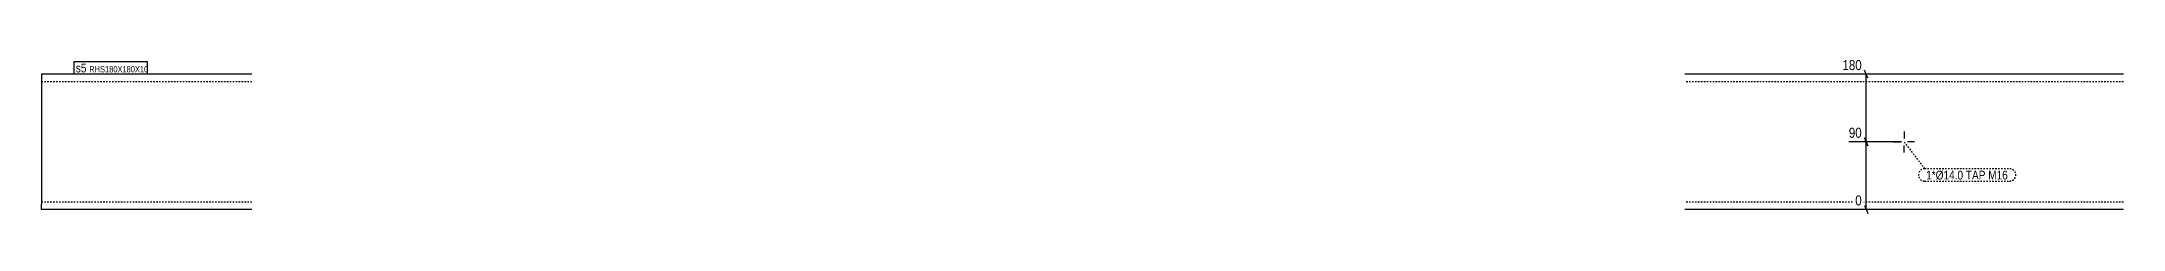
# Model space of a CAD drawing. Header units: millimetres. Extents: x 8 to 19585, y 8 to 304.
# Drawn here: x 12921 to 15693, y 96 to 304 of the extents above; entities that cross this region are included whole.
import ezdxf

# ---------------------------------------------------------------- set-up
doc = ezdxf.new("R2010")
doc.units = ezdxf.units.MM
doc.linetypes.add('DXK_LINE_DOT2', pattern=[3.9198, 1.9599, -1.9599])
for name, color, linetype in [('MÅLSÆTNING', 7, 'Continuous'), ('STÅL', 7, 'Continuous'), ('TEKST', 7, 'Continuous')]:
    doc.layers.add(name, color=color, linetype=linetype)
doc.styles.add('Arial Narrow', font='ARIALN.TTF', dxfattribs={"height": 0.2})

msp = doc.modelspace()

# ---------------------------------------------------------------- linework, layer by layer
at = {"layer": 'MÅLSÆTNING', "color": 7, "linetype": 'Continuous'}
for p, q in [((15397.7, 281.4), (15319.2, 281.4)), ((15352.8, 276.2), (15348.6, 286.7)), ((15350.7, 191.4), (15350.7, 281.4)), ((15348.6, 196.7), (15352.8, 186.2)), ((15352.8, 186.2), (15348.6, 196.7)), ((15397.7, 191.4), (15327.7, 191.4)), ((15397.7, 191.4), (15327.7, 191.4)), ((15350.7, 101.4), (15350.7, 191.4)), ((15397.7, 101.4), (15336.2, 101.4)), ((15348.6, 106.7), (15352.8, 96.2))]:
    msp.add_line(p, q, dxfattribs=at)
at = {"layer": 'STÅL', "color": 2, "linetype": 'Continuous'}
for p, q in [((13201.2, 281.4), (12921.2, 281.4)), ((12921.2, 281.4), (12921.2, 256.4)), ((15693.2, 281.4), (15109.2, 281.4)), ((12921.2, 256.4), (12921.2, 126.4)), ((12921.2, 126.4), (12921.2, 108.7)), ((12921.2, 101.4), (12921.2, 108.7)), ((13201.2, 101.4), (12921.2, 101.4)), ((15693.2, 101.4), (15109.2, 101.4))]:
    msp.add_line(p, q, dxfattribs=at)
at = {"layer": 'STÅL', "color": 7, "linetype": 'DXK_LINE_DOT2'}
for p, q in [((13201.2, 271.4), (12921.2, 271.4)), ((15693.2, 271.4), (15109.2, 271.4)), ((12921.2, 126.4), (12921.2, 108.7)), ((13201.2, 111.4), (12921.2, 111.4)), ((15693.2, 111.4), (15109.2, 111.4))]:
    msp.add_line(p, q, dxfattribs=at)
at = {"layer": 'STÅL', "color": 3, "linetype": 'Continuous'}
for p, q in [((15401.2, 205.4), (15401.2, 196.1)), ((15387.2, 191.4), (15396.5, 191.4)), ((15401.2, 177.4), (15401.2, 186.7)), ((15415.2, 191.4), (15405.9, 191.4))]:
    msp.add_line(p, q, dxfattribs=at)

# ---------------------------------------------------------------- wipeouts: each hides what was drawn before it
at = {"color": 0}
msp.add_wipeout([(15539.6, 141.5), (15539.6, 153.8), (15430.6, 153.8), (15430.6, 141.5)], dxfattribs=at).dxf.layer = 'TEKST'

# ---------------------------------------------------------------- next in the draw order: wipeouts: each hides what was drawn before it
at = {"color": 0, "linetype": 'Continuous'}
for points in [[(15347.6, 284.2), (15347.6, 303.8), (15316.4, 303.8), (15316.4, 284.2)], [(15347.6, 194.2), (15347.6, 213.8), (15324.9, 213.8), (15324.9, 194.2)], [(15347.6, 104.2), (15347.6, 123.8), (15333.4, 123.8), (15333.4, 104.2)]]:
    msp.add_wipeout(points, dxfattribs=at).dxf.layer = 'MÅLSÆTNING'
at = {"color": 0}
for points in [[(12980.9, 283.9), (12980.9, 296.1), (12966.7, 296.1), (12966.7, 283.9)], [(15539.6, 141.5), (15539.6, 153.8), (15430.6, 153.8), (15430.6, 141.5)]]:
    msp.add_wipeout(points, dxfattribs=at).dxf.layer = 'TEKST'

# ---------------------------------------------------------------- next in the draw order: linework, layer by layer
at = {"layer": 'TEKST', "color": 7, "linetype": 'DXK_LINE_DOT2'}
for p, q in [((15401.2, 191.4), (15428.5, 155.9)), ((15428.5, 155.9), (15541.7, 155.9)), ((15428.5, 139.4), (15541.7, 139.4))]:
    msp.add_line(p, q, dxfattribs=at)
for centre, start, end in [((15428.5, 147.6), 90, 270), ((15541.7, 147.6), 270, 90)]:
    msp.add_arc(centre, 8.22, start, end, dxfattribs=at)

# ---------------------------------------------------------------- next in the draw order: texts
at = {"layer": 'MÅLSÆTNING', "color": 3, "linetype": 'Continuous', "style": 'Arial Narrow'}
for s, height, p in [('180', 13.36, (15319.2, 287)), ('90', 13.36, (15327.7, 197)), ('0', 13.4, (15336.2, 107))]:
    msp.add_text(s, height=height, dxfattribs=at).set_placement(p)
at = {"layer": 'TEKST', "color": 3, "style": 'Arial Narrow'}
msp.add_text('1*Ø14.0 TAP M16', height=11.692, dxfattribs=at).set_placement((15430.6, 141.5))

# ---------------------------------------------------------------- next in the draw order: wipeouts: each hides what was drawn before it
at = {"color": 0}
msp.add_wipeout([(12980.9, 283.9), (12980.9, 296.1), (12966.7, 296.1), (12966.7, 283.9)], dxfattribs=at).dxf.layer = 'TEKST'

# ---------------------------------------------------------------- next in the draw order: linework, layer by layer
at = {"layer": 'TEKST', "color": 7, "linetype": 'Continuous'}
msp.add_line((12964.6, 281.8), (12964.6, 298.2), dxfattribs=at)

# ---------------------------------------------------------------- next in the draw order: wipeouts: each hides what was drawn before it
at = {"color": 0}
msp.add_wipeout([(13060.2, 283.9), (13060.2, 292.6), (12984.6, 292.6), (12984.6, 283.9)], dxfattribs=at).dxf.layer = 'TEKST'

# ---------------------------------------------------------------- next in the draw order: wipeouts: each hides what was drawn before it
msp.add_wipeout([(13060.2, 283.9), (13060.2, 292.6), (12984.6, 292.6), (12984.6, 283.9)], dxfattribs=at).dxf.layer = 'TEKST'

# ---------------------------------------------------------------- next in the draw order: linework, layer by layer
at = {"layer": 'TEKST', "color": 7, "linetype": 'Continuous'}
for p, q in [((12964.6, 298.2), (13062.3, 298.2)), ((12964.6, 281.8), (13062.3, 281.8)), ((13062.3, 281.8), (13062.3, 298.2))]:
    msp.add_line(p, q, dxfattribs=at)

# ---------------------------------------------------------------- next in the draw order: texts
at = {"layer": 'TEKST', "color": 3, "style": 'Arial Narrow'}
for s, height, p in [('s5', 11.69, (12966.7, 283.9)), ('RHS180X180X10', 8.351, (12984.6, 283.9))]:
    msp.add_text(s, height=height, dxfattribs=at).set_placement(p)

doc.saveas('drawing.dxf')
